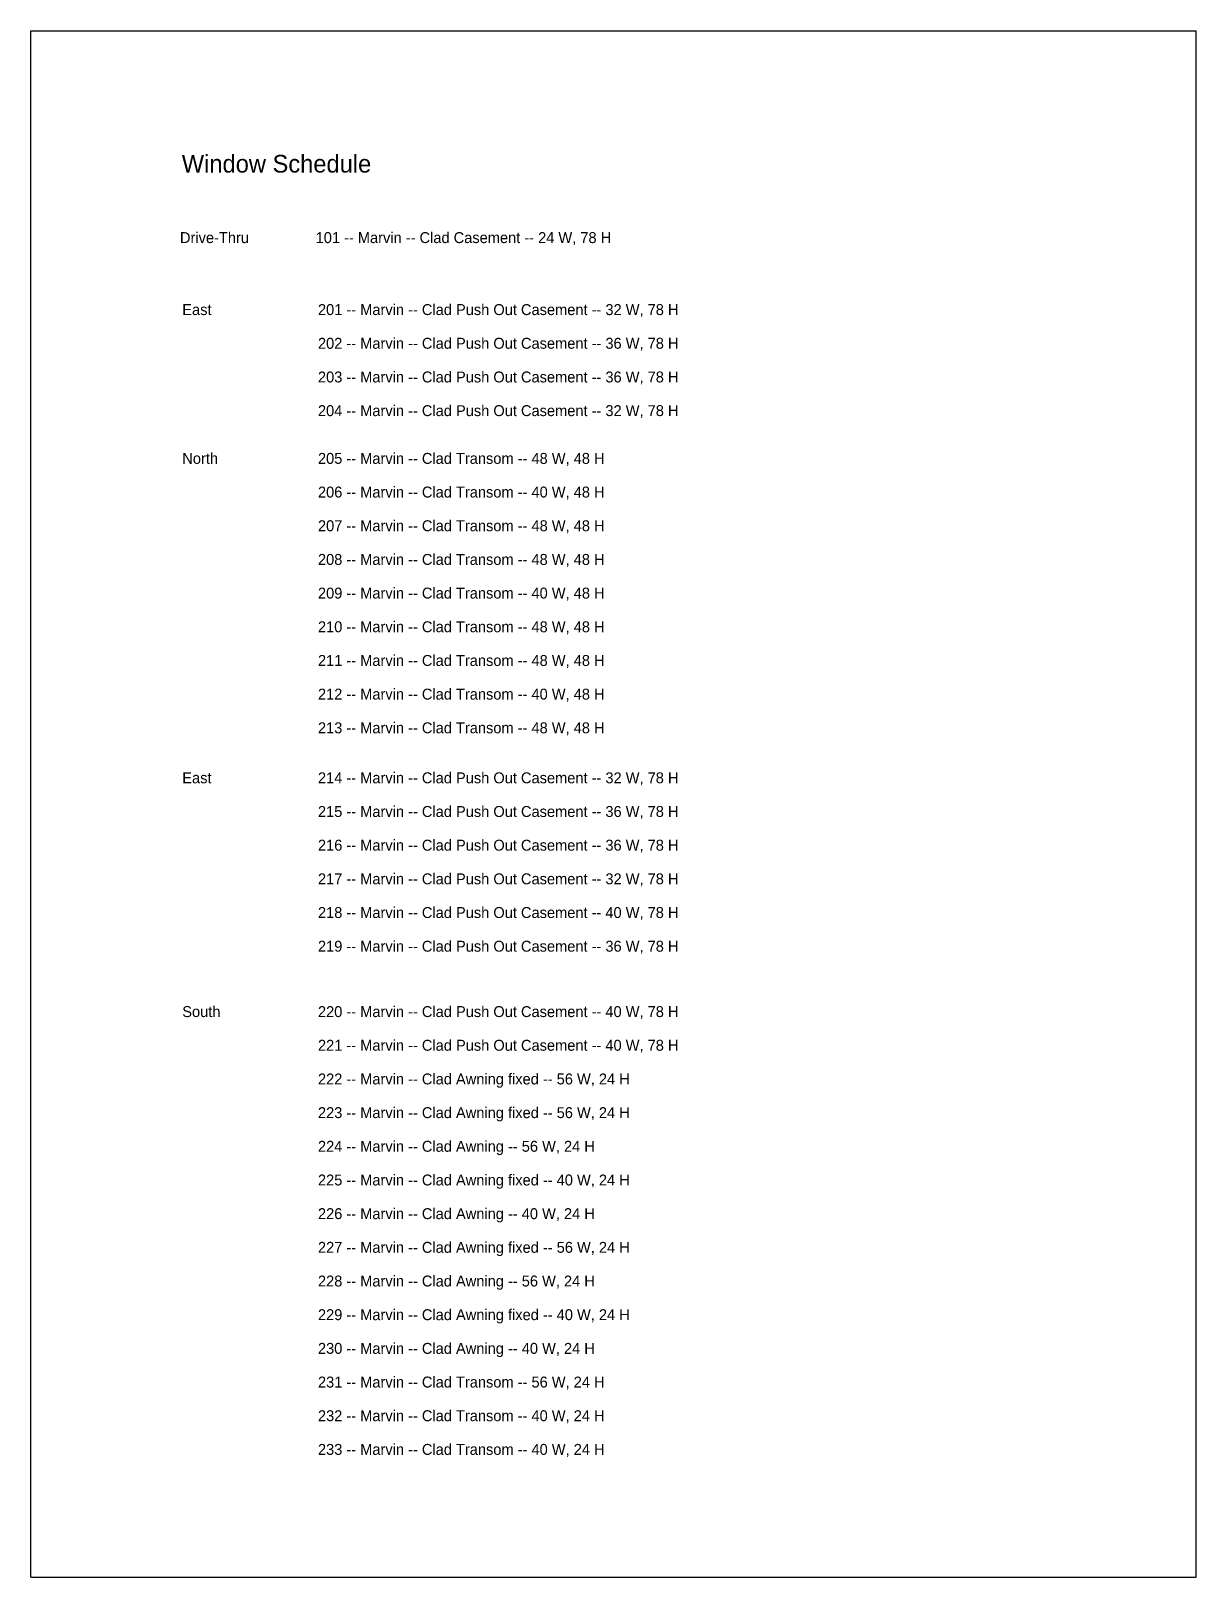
# Model space of a CAD drawing. Header units: inches. Extents: x 1328 to 6141, y 1498 to 3235.
# Drawn here: x 5470 to 5975, y 2565 to 3235 of the extents above; entities that cross this region are included whole.
import ezdxf

# ---------------------------------------------------------------- set-up
doc = ezdxf.new("R2010")
doc.units = ezdxf.units.IN
doc.header["$MEASUREMENT"] = 0
doc.layers.add('const', color=253, linetype='Continuous')

msp = doc.modelspace()

# ---------------------------------------------------------------- texts
at = {"layer": 'const', "attachment_point": 1}
for s, insert, char_height, width in [('Window Schedule', (5535.86, 3181.63), 7.6721, 2925.3552), ('Drive-Thru', (5535.07, 3148.13), 4.736, 1805.7748), ('101 -- Marvin -- Clad Casement -- 24 W, 78 H', (5593.88, 3148.13), 4.7359, 1805.7748), ('East', (5536.08, 3116.93), 4.736, 1805.7748), ('201 -- Marvin -- Clad Push Out Casement -- 32 W, 78 H', (5594.89, 3116.93), 4.7359, 1805.7748), ('202 -- Marvin -- Clad Push Out Casement -- 36 W, 78 H', (5594.89, 3102.33), 4.7359, 1805.7748), ('203 -- Marvin -- Clad Push Out Casement -- 36 W, 78 H', (5594.89, 3087.73), 4.7359, 1805.7748), ('204 -- Marvin -- Clad Push Out Casement -- 32 W, 78 H', (5594.89, 3073.14), 4.7359, 1805.7748), ('North', (5536.08, 3052.44), 4.736, 1805.7748), ('205 -- Marvin -- Clad Transom -- 48 W, 48 H', (5594.89, 3052.44), 4.7359, 1805.7748), ('206 -- Marvin -- Clad Transom -- 40 W, 48 H', (5594.89, 3037.85), 4.7359, 1805.7748), ('207 -- Marvin -- Clad Transom -- 48 W, 48 H', (5594.89, 3023.25), 4.7359, 1805.7748), ('208 -- Marvin -- Clad Transom -- 48 W, 48 H', (5594.89, 3008.65), 4.7359, 1805.7748), ('209 -- Marvin -- Clad Transom -- 40 W, 48 H', (5594.89, 2994.06), 4.7359, 1805.7748), ('210 -- Marvin -- Clad Transom -- 48 W, 48 H', (5594.89, 2979.46), 4.7359, 1805.7748), ('211 -- Marvin -- Clad Transom -- 48 W, 48 H', (5594.89, 2964.86), 4.7359, 1805.7748), ('212 -- Marvin -- Clad Transom -- 40 W, 48 H', (5594.89, 2950.27), 4.7359, 1805.7748), ('213 -- Marvin -- Clad Transom -- 48 W, 48 H', (5594.89, 2935.67), 4.7359, 1805.7748), ('East', (5536.08, 2913.99), 4.736, 1805.7748), ('214 -- Marvin -- Clad Push Out Casement -- 32 W, 78 H', (5594.89, 2913.99), 4.7359, 1805.7748), ('215 -- Marvin -- Clad Push Out Casement -- 36 W, 78 H', (5594.89, 2899.4), 4.7359, 1805.7748), ('216 -- Marvin -- Clad Push Out Casement -- 36 W, 78 H', (5594.89, 2884.8), 4.7359, 1805.7748), ('217 -- Marvin -- Clad Push Out Casement -- 32 W, 78 H', (5594.89, 2870.2), 4.7359, 1805.7748), ('218 -- Marvin -- Clad Push Out Casement -- 40 W, 78 H', (5594.89, 2855.61), 4.7359, 1805.7748), ('219 -- Marvin -- Clad Push Out Casement -- 36 W, 78 H', (5594.89, 2841.01), 4.7359, 1805.7748), ('South', (5536.08, 2812.67), 4.736, 1805.7748), ('220 -- Marvin -- Clad Push Out Casement -- 40 W, 78 H', (5594.89, 2812.67), 4.7359, 1805.7748), ('221 -- Marvin -- Clad Push Out Casement -- 40 W, 78 H', (5594.89, 2798.08), 4.7359, 1805.7748), ('222 -- Marvin -- Clad Awning fixed -- 56 W, 24 H', (5594.89, 2783.48), 4.7359, 1805.7748), ('223 -- Marvin -- Clad Awning fixed -- 56 W, 24 H', (5594.89, 2768.88), 4.7359, 1805.7748), ('224 -- Marvin -- Clad Awning -- 56 W, 24 H', (5594.89, 2754.29), 4.7359, 1805.7748), ('225 -- Marvin -- Clad Awning fixed -- 40 W, 24 H', (5594.89, 2739.69), 4.7359, 1805.7748), ('226 -- Marvin -- Clad Awning -- 40 W, 24 H', (5594.89, 2725.1), 4.7359, 1805.7748), ('227 -- Marvin -- Clad Awning fixed -- 56 W, 24 H', (5594.89, 2710.5), 4.7359, 1805.7748), ('228 -- Marvin -- Clad Awning -- 56 W, 24 H', (5594.89, 2695.9), 4.7359, 1805.7748), ('229 -- Marvin -- Clad Awning fixed -- 40 W, 24 H', (5594.89, 2681.31), 4.7359, 1805.7748), ('230 -- Marvin -- Clad Awning -- 40 W, 24 H', (5594.89, 2666.71), 4.7359, 1805.7748), ('231 -- Marvin -- Clad Transom -- 56 W, 24 H', (5594.89, 2652.11), 4.7359, 1805.7748), ('232 -- Marvin -- Clad Transom -- 40 W, 24 H', (5594.89, 2637.52), 4.7359, 1805.7748), ('233 -- Marvin -- Clad Transom -- 40 W, 24 H', (5594.89, 2622.92), 4.7359, 1805.7748)]:
    msp.add_mtext(s, dxfattribs=dict(at, insert=insert, char_height=char_height, width=width))

# ---------------------------------------------------------------- linework, layer by layer
for p, q in [((5470.48, 3235.35), (5975.49, 3235.35)), ((5470.48, 2565.22), (5470.48, 3235.35)), ((5975.49, 2565.22), (5975.49, 3235.35)), ((5470.48, 2565.22), (5975.49, 2565.22))]:
    msp.add_line(p, q)

msp.set_redraw_order([(e.dxf.handle, doc.entitydb.next_handle()) for e in msp.query("TEXT MTEXT ATTDEF DIMENSION ARC_DIMENSION")])  # texts and dimensions are drawn at this point

doc.saveas('drawing.dxf')
